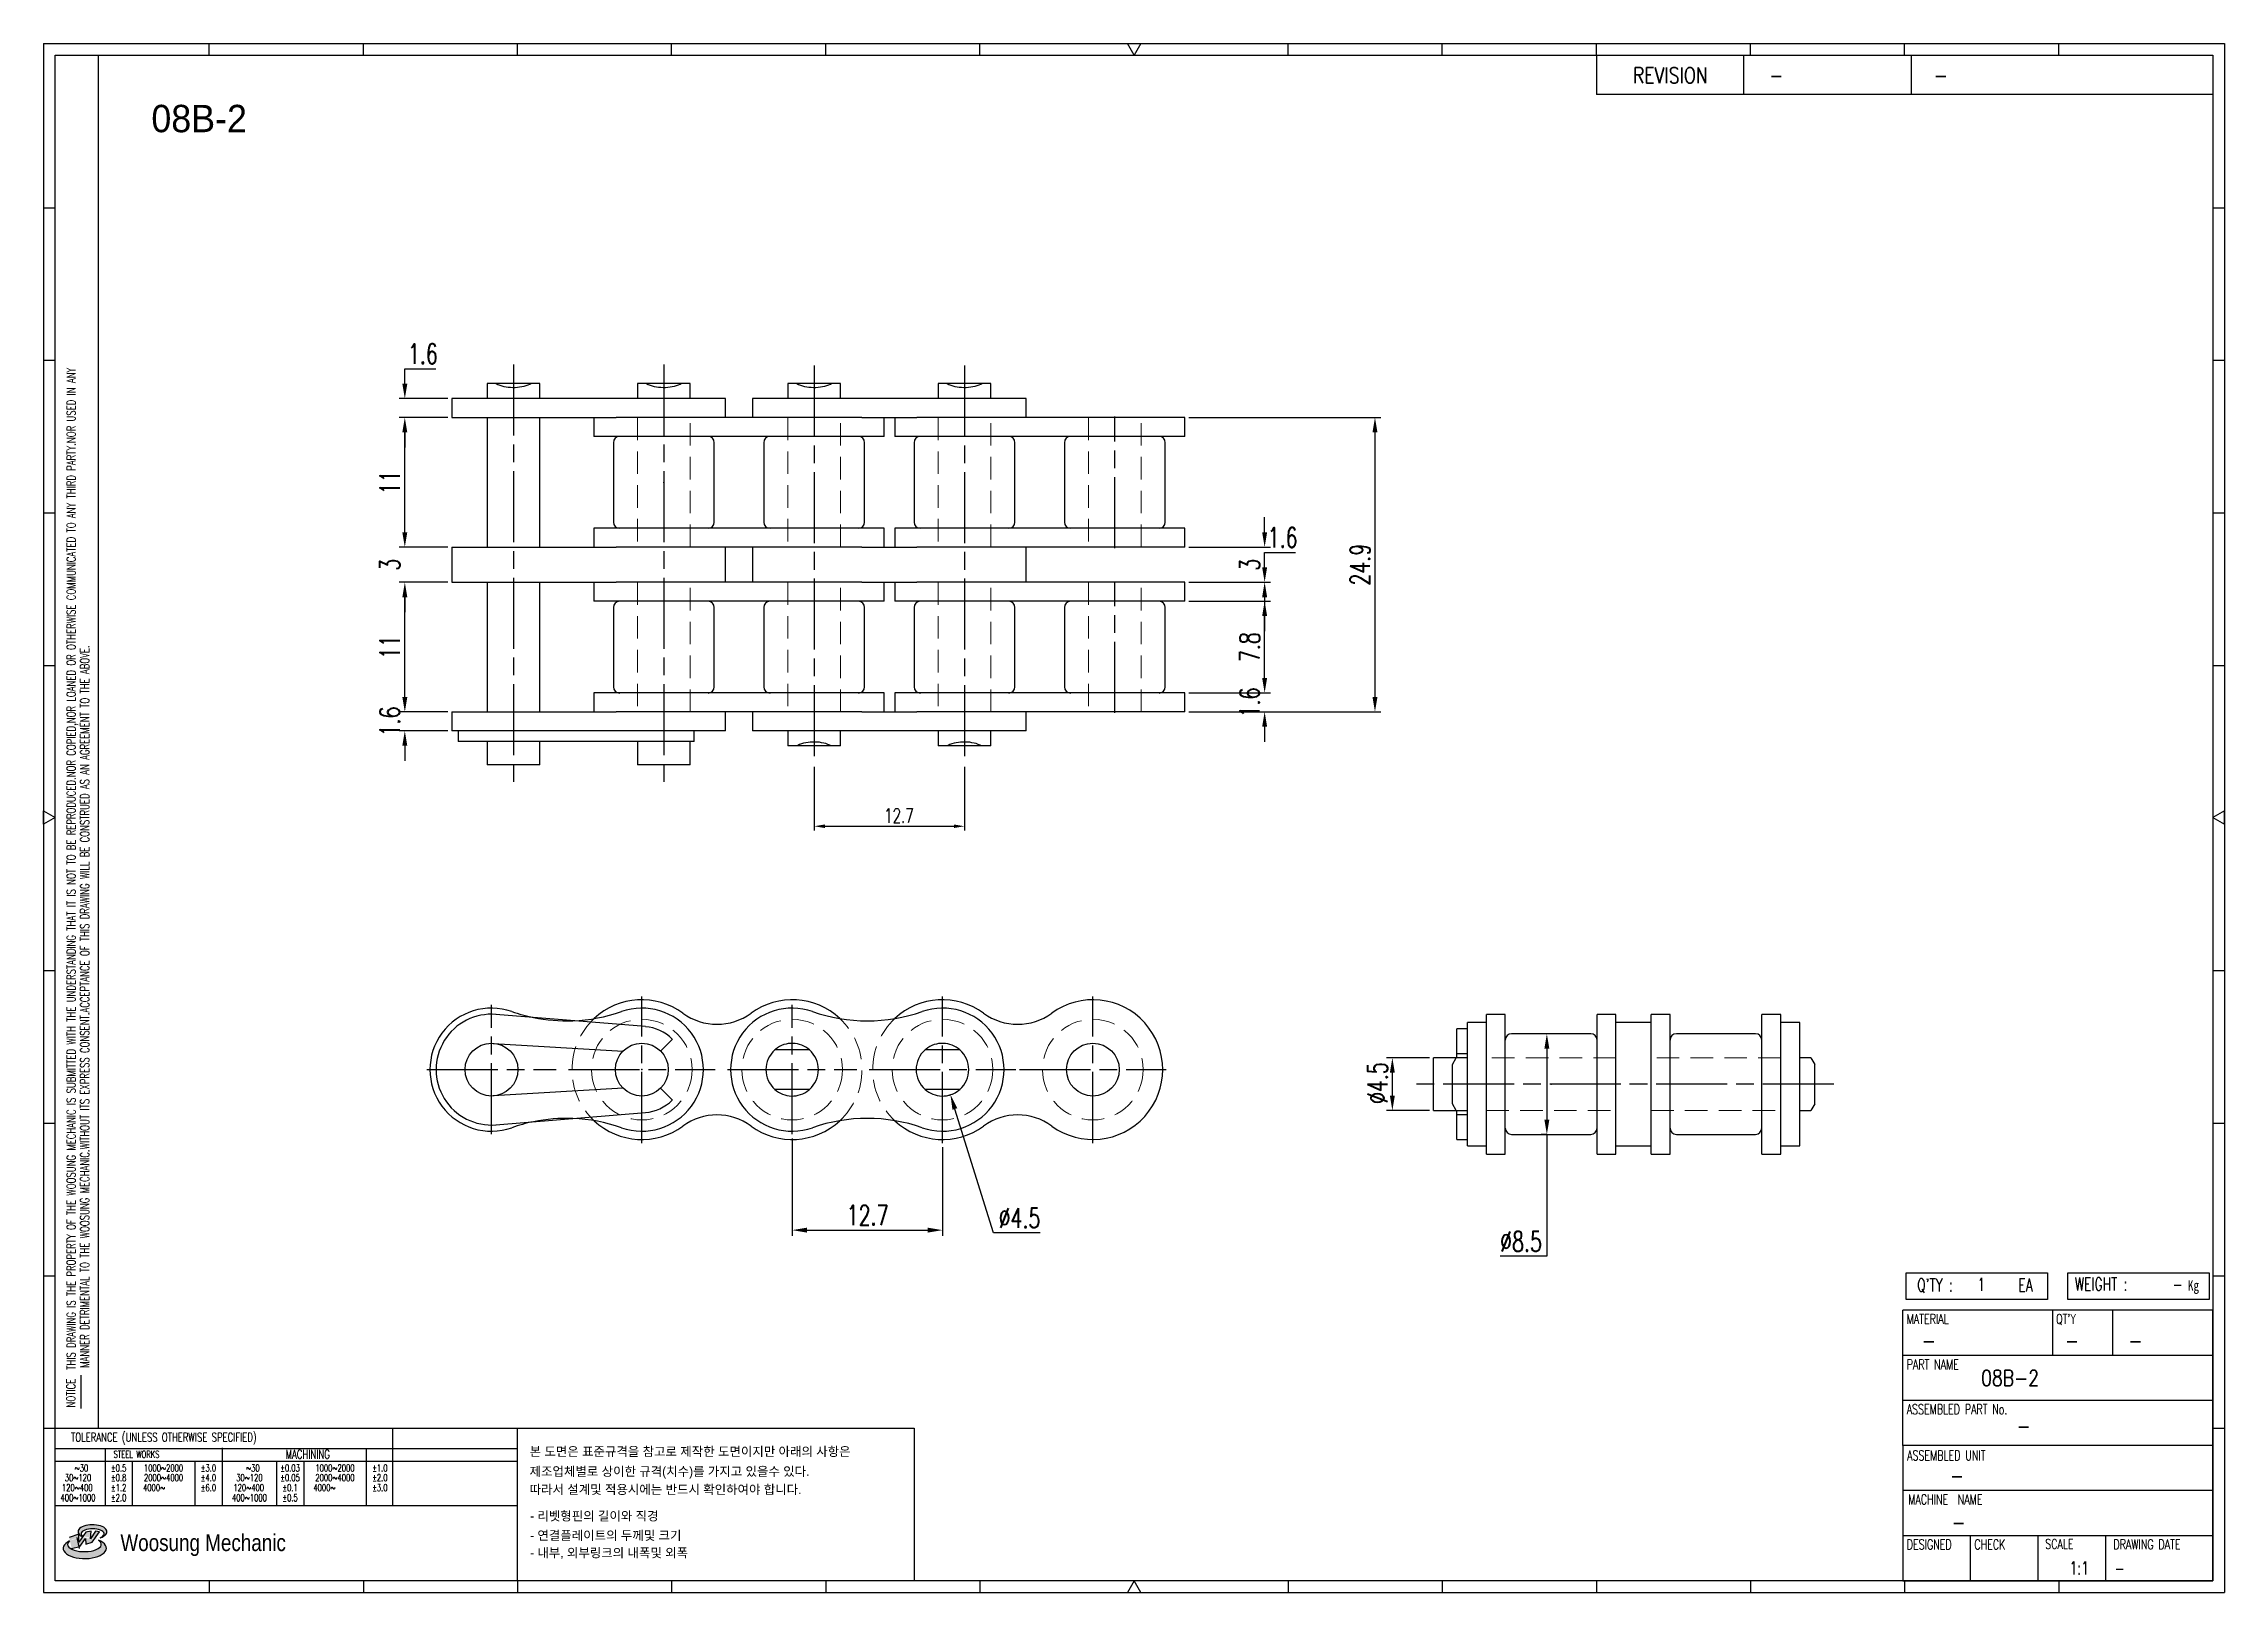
# Model space of a CAD drawing. Header units: millimetres. Extents: x 333 to 518, y -47 to 84.
import ezdxf
from ezdxf.enums import TextEntityAlignment as Align

# ---------------------------------------------------------------- set-up
doc = ezdxf.new("R2010")
doc.units = ezdxf.units.MM
doc.linetypes.add('AM_ISO08W050', pattern=[18, 12, -1.5, 3, -1.5])
doc.linetypes.add('HIDDEN', pattern=[9.525, 6.35, -3.175])
doc.layers.get('Defpoints').update_dxf_attribs({"color": 80})
doc.layers.add('CL1', color=140, linetype='AM_ISO08W050', lineweight=25)
doc.layers.add('HL3', color=1, linetype='HIDDEN', lineweight=0)
for name, color, linetype in [('S-DIM', 40, 'Continuous'), ('TITLE', 7, 'Continuous'), ('도면레이아웃', 7, 'Continuous')]:
    doc.layers.add(name, color=color, linetype=linetype)
doc.styles.add('HAN', font='ROMANS.shx', dxfattribs={"width": 0.7, "bigfont": 'whgtxt.shx'})
doc.styles.add('HKD_ST2', font='romans.shx', dxfattribs={"width": 0.7, "height": 4, "bigfont": '@extfont2.shx'})
doc.styles.add('HSG', font='SIMPLEX.shx', dxfattribs={"width": 0.7, "bigfont": 'HSG.shx'})
doc.styles.add('MtXpl_', font='Gulim.ttf')
doc.styles.add('SLDTEXTSTYLE4', font='arial.ttf', dxfattribs={"width": 0.8})
doc.dimstyles.new('APP0.5', dxfattribs={"dimscale": 0.5, "dimtxt": 2.4, "dimasz": 1.8, "dimexe": 0.7, "dimexo": 0.5, "dimgap": 0.6, "dimtad": 1, "dimtoh": 1, "dimdec": 1, "dimrnd": 0.01, "dimzin": 9, "dimdsep": 46, "dimtxsty": 'HSG', "dimcen": 0, "dimclrd": 1, "dimclre": 1, "dimclrt": 256, "dimazin": 2, "dimtp": 1, "dimtm": 1, "dimtfac": 0.5, "dimtdec": 1, "dimtofl": 0, "dimtmove": 0, "dimatfit": 3, "dimfxl": 0, "dimtvp": 1, "dimtolj": 2, "dimlwd": -1, "dimlwe": -1, "dimarcsym": 0})
doc.dimstyles.new('APP0.7', dxfattribs={"dimscale": 0.7, "dimtxt": 2.4, "dimasz": 1.8, "dimexe": 0.7, "dimexo": 0.5, "dimgap": 0.6, "dimtad": 1, "dimtoh": 1, "dimdec": 1, "dimrnd": 0.01, "dimzin": 9, "dimdsep": 46, "dimtxsty": 'HSG', "dimcen": 0, "dimclrd": 1, "dimclre": 1, "dimclrt": 256, "dimazin": 2, "dimtp": 1, "dimtm": 1, "dimtfac": 0.5, "dimtdec": 1, "dimtofl": 0, "dimtmove": 0, "dimatfit": 3, "dimfxl": 0, "dimtvp": 1, "dimtolj": 2, "dimlwd": -1, "dimlwe": -1, "dimarcsym": 0})

msp = doc.modelspace()

# ---------------------------------------------------------------- texts
at = {"color": 254, "style": 'MtXpl_'}
msp.add_text('08B-2', height=2.313, dxfattribs=at).set_placement((342.57, 76.57))
at = {"style": 'HAN', "width": 0.8}
msp.add_text('08B-2', height=1.334, dxfattribs=at).set_placement((497.13, -29.33))
at = {"color": 140, "style": 'MtXpl_'}
for s, p in [('본 도면은 표준규격을 참고로 제작한 도면이지만 아래의 사항은', (374.52, -35.26)), ('제조업체별로 상이한 규격(치수)를 가지고 있을수 있다.', (374.52, -36.94)), ('따라서 설계및 적용시에는 반드시 확인하여야 합니다.', (374.52, -38.47)), ('- 리벳형핀의 길이와 직경', (374.56, -40.71)), ('- 연결플레이트의 두께및 크기', (374.56, -42.35)), ('- 내부, 외부링크의 내폭및 외폭', (374.56, -43.82))]:
    msp.add_text(s, height=0.771, dxfattribs=at).set_placement(p)

# ---------------------------------------------------------------- blocks, each defined once
blk = doc.blocks.new('MAST')
at = {"layer": '도면레이아웃'}
h = blk.add_hatch(color=10, dxfattribs=at)
h.paths.add_polyline_path([(1.544, 35.177), (1.554, 34.966), (1.779, 35.034), (2.054, 35.422), (1.908, 35.446), (1.728, 35.167), (1.741, 35.439), (1.547, 35.405), (1.292, 35.041), (1.295, 35.33), (0.943, 35.208), (1.03, 34.8), (1.336, 34.885)])
edge = h.paths.add_edge_path()
edge.add_ellipse((1.795, 35.421), major_axis=(-0.53, 0), ratio=0.487785, start_angle=122.36065, end_angle=403.39574)
edge.add_line((1.411, 35.244), (1.419, 35.261))
edge.add_ellipse((1.798, 35.344), major_axis=(-0.423, 0), ratio=0.444396, start_angle=131.58977, end_angle=386.19408, ccw=False)
edge = h.paths.add_edge_path()
edge.add_ellipse((1.512, 34.815), major_axis=(-0.793, 0), ratio=0.480113, start_angle=314.67633, end_angle=590.85213)
edge.add_ellipse((1.501, 34.958), major_axis=(-0.62, 0), ratio=0.43311, start_angle=331.7024, end_angle=574.42495, ccw=False)
at = {"color": 140}
for p, q in [((0, 90.118), (80.15, 90.118)), ((0, 90.118), (0, 33.191)), ((80.15, 90.118), (80.15, 33.191)), ((57.068, 89.693), (57.068, 88.246)), ((62.47, 89.693), (62.47, 88.246)), ((68.635, 89.693), (68.635, 88.246)), ((79.725, 88.246), (57.068, 88.246)), ((68.449, 43.961), (68.449, 44.936)), ((68.449, 44.936), (73.654, 44.936)), ((73.654, 44.936), (73.654, 43.961)), ((74.39, 43.961), (74.39, 44.936)), ((74.39, 44.936), (79.595, 44.936)), ((79.595, 44.936), (79.595, 43.961)), ((68.336, 38.59), (68.336, 43.563)), ((79.725, 43.563), (68.336, 43.563)), ((73.654, 43.961), (68.449, 43.961)), ((73.827, 43.563), (73.827, 41.905)), ((79.595, 43.961), (74.39, 43.961)), ((76.037, 43.563), (76.037, 41.905)), ((79.725, 38.59), (79.725, 43.563)), ((79.725, 41.905), (68.336, 41.905)), ((79.725, 40.248), (68.336, 40.248)), ((68.336, 38.59), (68.336, 33.616)), ((79.725, 38.59), (68.336, 38.59)), ((79.725, 33.616), (79.725, 38.59)), ((79.725, 36.932), (68.336, 36.932)), ((79.725, 35.274), (68.336, 35.274)), ((70.822, 33.616), (70.822, 35.274)), ((73.309, 33.616), (73.309, 35.274)), ((75.796, 33.616), (75.796, 35.274)), ((0, 33.191), (80.15, 33.191)), ((68.336, 33.616), (79.725, 33.616))]:
    blk.add_line(p, q, dxfattribs=at)
for p, q in [((6.089, 89.693), (6.089, 90.118)), ((11.753, 89.693), (11.753, 90.118)), ((17.418, 89.693), (17.418, 90.118)), ((23.082, 89.693), (23.082, 90.118)), ((28.746, 89.693), (28.746, 90.118)), ((34.411, 89.693), (34.411, 90.118)), ((45.739, 89.693), (45.739, 90.118)), ((51.404, 89.693), (51.404, 90.118)), ((57.068, 89.693), (57.068, 90.118)), ((62.732, 89.693), (62.732, 90.118)), ((68.397, 89.693), (68.397, 90.118)), ((74.061, 89.693), (74.061, 90.118)), ((0, 84.085), (0.425, 84.085)), ((79.725, 84.085), (80.15, 84.085)), ((0, 78.478), (0.425, 78.478)), ((79.725, 78.478), (80.15, 78.478)), ((0, 72.87), (0.425, 72.87)), ((79.725, 72.87), (80.15, 72.87)), ((0, 67.262), (0.425, 67.262)), ((79.725, 67.262), (80.15, 67.262)), ((0, 56.047), (0.425, 56.047)), ((79.725, 56.047), (80.15, 56.047)), ((0, 50.439), (0.425, 50.439)), ((79.725, 50.439), (80.15, 50.439)), ((0, 44.832), (0.425, 44.832)), ((79.725, 44.832), (80.15, 44.832)), ((1.377, 39.947), (1.377, 41.174)), ((0, 39.224), (0.425, 39.224)), ((79.725, 39.224), (80.15, 39.224)), ((6.089, 33.616), (6.089, 33.191)), ((11.753, 33.616), (11.753, 33.191)), ((17.418, 33.616), (17.418, 33.191)), ((23.082, 33.616), (23.082, 33.191)), ((28.746, 33.616), (28.746, 33.191)), ((34.411, 33.616), (34.411, 33.191)), ((45.739, 33.616), (45.739, 33.191)), ((51.404, 33.616), (51.404, 33.191)), ((57.068, 33.616), (57.068, 33.191)), ((62.732, 33.616), (62.732, 33.191)), ((68.397, 33.616), (68.397, 33.191)), ((74.061, 33.616), (74.061, 33.191))]:
    blk.add_line(p, q)
at = {"color": 2}
for p, q in [((2.017, 39.224), (2.017, 89.693)), ((0.425, 39.224), (17.418, 39.224)), ((0.425, 38.487), (17.418, 38.487)), ((2.257, 38.487), (2.257, 36.382)), ((6.557, 38.5), (6.557, 36.382)), ((11.857, 38.487), (11.857, 36.382)), ((12.816, 39.224), (12.816, 36.382)), ((17.418, 33.616), (17.418, 39.224)), ((0.425, 38.012), (17.418, 38.012)), ((3.257, 38.012), (3.257, 36.382)), ((5.557, 38.012), (5.557, 36.382)), ((8.557, 38.012), (8.557, 36.382)), ((9.557, 38.026), (9.557, 36.382)), ((0.425, 36.382), (17.418, 36.382))]:
    blk.add_line(p, q, dxfattribs=at)
for points in [[(40.075, 89.693), (39.83, 90.118), (40.32, 90.118)], [(0.425, 61.679), (0, 61.433), (0, 61.924)], [(79.725, 61.679), (80.15, 61.433), (80.15, 61.924)], [(40.075, 33.616), (39.83, 33.191), (40.32, 33.191)]]:
    blk.add_lwpolyline(points, close=True)
at = {"color": 140}
blk.add_lwpolyline([(0.425, 89.693), (79.725, 89.693), (79.725, 33.616), (0.425, 33.616)], close=True, dxfattribs=at)
at = {"layer": '도면레이아웃'}
for p, q in [((1.295, 35.33), (0.943, 35.208)), ((1.547, 35.405), (1.292, 35.041)), ((1.292, 35.041), (1.295, 35.33)), ((1.741, 35.439), (1.547, 35.405)), ((1.908, 35.446), (1.728, 35.167)), ((1.728, 35.167), (1.741, 35.439)), ((1.779, 35.034), (2.054, 35.422)), ((2.054, 35.422), (1.908, 35.446)), ((1.03, 34.8), (1.336, 34.885)), ((1.224, 35.208), (1.311, 34.8)), ((1.224, 35.208), (1.224, 35.208)), ((1.336, 34.885), (1.544, 35.177)), ((1.419, 35.261), (1.411, 35.244)), ((1.544, 35.177), (1.554, 34.966)), ((1.554, 34.966), (1.779, 35.034))]:
    blk.add_line(p, q, dxfattribs=at)
for centre, major_axis, ratio, start_param, end_param in [((1.795, 35.421), (-0.53, 0), 0.487785, 2.135596, 7.040584), ((1.798, 35.344), (-0.423, 0), 0.444396, 2.296675, 6.740358), ((1.512, 34.815), (-0.793, 0), 0.480113, 5.492138, 10.312315), ((1.501, 34.958), (-0.62, 0), 0.43311, 5.789299, 10.025607)]:
    blk.add_ellipse(centre, major_axis=major_axis, ratio=ratio, start_param=start_param, end_param=end_param, dxfattribs=at)
for s, height, style, width, p in [('REVISION', 0.5806, 'HAN', 0.8, (58.415, 88.664)), ('-', 0.581, 'HAN', 0.8, (63.426, 88.664)), ('-', 0.581, 'HAN', 0.8, (69.468, 88.664)), ("Q'TY : ", 0.4746, 'HKD_ST2', 0.7, (68.857, 44.253)), ('1', 0.475, 'HKD_ST2', 0.7, (71.071, 44.275)), ('EA', 0.4746, 'HKD_ST2', 0.7, (72.578, 44.253)), ('WEIGHT : ', 0.4746, 'HKD_ST2', 0.7, (74.65, 44.286)), ('-', 0.581, 'HAN', 0.8, (69.029, 42.157)), ('-', 0.581, 'HAN', 0.8, (74.289, 42.157)), ('-', 0.581, 'HAN', 0.8, (76.623, 42.157)), ('-', 0.581, 'HAN', 0.8, (72.515, 39.013)), ('-', 0.581, 'HAN', 0.8, (70.067, 37.189)), ('-', 0.581, 'HAN', 0.8, (70.126, 35.48)), ('1:1', 0.4746, 'HKD_ST2', 0.7, (74.458, 33.848)), ('-', 0.475, 'HKD_ST2', 0.7, (76.112, 33.837))]:
    blk.add_text(s, height=height, dxfattribs=dict(style=style, width=width)).set_placement(p)
at = {"color": 6, "style": 'HKD_ST2', "width": 0.7}
for s, p in [(' THIS DRAWING IS THE PROPERTY OF THE WOOSUNG MECHANIC IS SUBMITTED WITH THE UNDERSTANDING THAT IT IS NOT TO BE REPRODUCED.NOR COPIED,NOR LOANED OR OTHERWISE COMMUNICATED TO ANY THIRD PARTY.NOR USED IN ANY', (1.173, 41.217)), ('MANNER DETRIMENTAL TO THE WOOSUNG MECHANIC.WITHOUT ITS EXPRESS CONSENT.ACCEPTANCE OF THIS DRAWING WILL BE CONSTRUED AS AN AGREEMENT TO THE ABOVE.', (1.672, 41.447))]:
    blk.add_text(s, height=0.326266, rotation=90, dxfattribs=at).set_placement(p)
at = {"style": 'HKD_ST2', "width": 0.7}
blk.add_text('-', height=0.475, dxfattribs=at).set_placement((78.613, 44.286), align=Align.RIGHT)
at = {"color": 254, "style": 'HKD_ST2', "width": 0.7}
for s, height, p in [('MATERIAL', 0.3651, (68.474, 43.425)), ("QT'Y", 0.3651, (73.965, 43.425)), ('PART NAME', 0.3651, (68.474, 41.756)), ('ASSEMBLED PART No.', 0.36511, (68.474, 40.109)), ('ASSEMBLED UNIT', 0.36511, (68.49, 38.408)), ('MACHINE  NAME', 0.36511, (68.532, 36.794)), ('DESIGNED', 0.3651, (68.474, 35.136)), ('CHECK', 0.3651, (70.961, 35.136)), ('SCALE', 0.3651, (73.566, 35.153)), ('DRAWING DATE', 0.36511, (76.071, 35.141))]:
    blk.add_text(s, height=height, dxfattribs=at).set_placement(p, align=Align.TOP_LEFT)
at = {"style": 'HKD_ST2', "width": 0.7}
blk.add_text('NOTICE', height=0.3263, rotation=90, dxfattribs=at).set_placement((1.163, 39.988))
blk.add_text('TOLERANCE (UNLESS OTHERWISE SPECIFIED)', height=0.32627, dxfattribs=at).set_placement((4.417, 38.896), align=Align.MIDDLE_CENTER)
at = {"color": 4, "style": 'HKD_ST2', "width": 0.7}
for s, height, p in [('%%12630', 0.261, (1.389, 37.762)), ('1000%%1262000', 0.26101, (4.407, 37.762)), ('%%12630', 0.261, (7.689, 37.762)), ('1000%%1262000', 0.26101, (10.707, 37.762)), ('120%%126400', 0.26101, (1.237, 37.045)), ('30%%126120', 0.261, (1.263, 37.411)), ('4000%%126', 0.261, (4.061, 37.045)), ('2000%%1264000', 0.26101, (4.407, 37.411)), ('120%%126400', 0.26101, (7.537, 37.045)), ('30%%126120', 0.261, (7.563, 37.411)), ('4000%%126', 0.261, (10.321, 37.045)), ('2000%%1264000', 0.26101, (10.707, 37.411)), ('400%%1261000', 0.26101, (1.263, 36.67)), ('400%%1261000', 0.26101, (7.563, 36.67))]:
    blk.add_text(s, height=height, dxfattribs=at).set_placement(p, align=Align.MIDDLE_CENTER)
for s, height, p in [('%%P0.5', 0.261, (2.757, 37.762)), ('STEEL WORKS', 0.26101, (3.416, 38.268)), ('%%P3.0', 0.261, (6.057, 37.762)), ('%%P0.03', 0.261, (9.057, 37.762)), ('MACHINING', 0.3263, (9.707, 38.27)), ('%%P1.0', 0.261, (12.357, 37.762)), ('%%P0.8', 0.261, (2.757, 37.411)), ('%%P1.2', 0.261, (2.757, 37.045)), ('%%P4.0', 0.261, (6.057, 37.411)), ('%%P6.0', 0.261, (6.057, 37.045)), ('%%P0.05', 0.261, (9.057, 37.411)), ('%%P0.1', 0.261, (9.057, 37.045)), ('%%P2.0', 0.261, (12.357, 37.411)), ('%%P3.0', 0.261, (12.357, 37.045)), ('%%P2.0', 0.261, (2.757, 36.67)), ('%%P0.5', 0.261, (9.057, 36.67))]:
    blk.add_text(s, height=height, dxfattribs=at).set_placement(p, align=Align.MIDDLE)
at = {"color": 1, "style": 'SLDTEXTSTYLE4', "width": 0.8}
blk.add_text('Woosung Mechanic', height=0.61957, dxfattribs=at).set_placement((2.822, 34.711))
at = {"layer": 'TITLE', "width": 0.8}
blk.add_text('Kg', height=0.3789, dxfattribs=at).set_placement((78.807, 44.286))
blk = doc.blocks.new('*D2')
at = {"layer": 'Defpoints', "color": 0, "transparency": 16777216}
for p in [(429.86, 29.2), (436.61, 29.2), (429.86, 27.6)]:
    blk.add_point(p, dxfattribs=at)
at = {"layer": 'S-DIM', "color": 1, "transparency": 16777216}
for p, q in [((436.61, 30.46), (436.61, 31.72)), ((430.21, 29.2), (437.1, 29.2)), ((430.21, 27.6), (437.1, 27.6)), ((436.61, 26.34), (436.61, 25.08))]:
    blk.add_line(p, q, dxfattribs=at)
for points in [[(436.4, 30.46), (436.82, 30.46), (436.61, 29.2)], [(436.4, 26.34), (436.82, 26.34), (436.61, 27.6)]]:
    blk.add_solid(points, dxfattribs=at)
at = {"layer": 'S-DIM', "transparency": 16777216, "insert": (435.35, 28.4), "char_height": 1.68, "attachment_point": 5, "rotation": 90, "style": 'HSG'}
blk.add_mtext('\\A2;1.6', dxfattribs=at)
blk = doc.blocks.new('*D3')
at = {"layer": 'Defpoints', "color": 0, "transparency": 16777216}
for p in [(429.86, 36.95), (436.61, 36.95), (429.86, 29.2)]:
    blk.add_point(p, dxfattribs=at)
at = {"layer": 'S-DIM', "color": 1, "transparency": 16777216}
for p, q in [((430.21, 36.95), (437.1, 36.95)), ((436.61, 30.46), (436.61, 35.69)), ((430.21, 29.2), (437.1, 29.2))]:
    blk.add_line(p, q, dxfattribs=at)
for points in [[(436.4, 35.69), (436.82, 35.69), (436.61, 36.95)], [(436.4, 30.46), (436.82, 30.46), (436.61, 29.2)]]:
    blk.add_solid(points, dxfattribs=at)
at = {"layer": 'S-DIM', "transparency": 16777216, "insert": (435.35, 33.07), "char_height": 1.68, "attachment_point": 5, "rotation": 90, "style": 'HSG'}
blk.add_mtext('\\A2;7.8', dxfattribs=at)
blk = doc.blocks.new('*D4')
at = {"layer": 'Defpoints', "color": 0, "transparency": 16777216}
for p in [(429.86, 38.55), (429.86, 36.95), (436.61, 38.55)]:
    blk.add_point(p, dxfattribs=at)
at = {"layer": 'S-DIM', "color": 1, "transparency": 16777216}
for p, q in [((436.61, 39.81), (436.61, 41.07)), ((436.61, 41.07), (439.22, 41.07)), ((430.21, 38.55), (437.1, 38.55)), ((430.21, 36.95), (437.1, 36.95)), ((436.61, 35.69), (436.61, 34.43))]:
    blk.add_line(p, q, dxfattribs=at)
for points in [[(436.4, 39.81), (436.82, 39.81), (436.61, 38.55)], [(436.4, 35.69), (436.82, 35.69), (436.61, 36.95)]]:
    blk.add_solid(points, dxfattribs=at)
at = {"layer": 'S-DIM', "transparency": 16777216, "insert": (438.13, 42.33), "char_height": 1.68, "attachment_point": 5, "style": 'HSG'}
blk.add_mtext('\\A2;1.6', dxfattribs=at)
blk = doc.blocks.new('*D5')
at = {"layer": 'Defpoints', "color": 0, "transparency": 16777216}
for p in [(429.86, 41.52), (436.61, 41.52), (429.86, 38.55)]:
    blk.add_point(p, dxfattribs=at)
at = {"layer": 'S-DIM', "color": 1, "transparency": 16777216}
for p, q in [((436.61, 42.78), (436.61, 44.04)), ((430.21, 41.52), (437.1, 41.52)), ((430.21, 38.55), (437.1, 38.55)), ((436.61, 37.29), (436.61, 36.03))]:
    blk.add_line(p, q, dxfattribs=at)
for points in [[(436.4, 42.78), (436.82, 42.78), (436.61, 41.52)], [(436.4, 37.29), (436.82, 37.29), (436.61, 38.55)]]:
    blk.add_solid(points, dxfattribs=at)
at = {"layer": 'S-DIM', "transparency": 16777216, "insert": (435.35, 40.03), "char_height": 1.68, "attachment_point": 5, "rotation": 90, "style": 'HSG'}
blk.add_mtext('\\A2;3', dxfattribs=at)
blk = doc.blocks.new('*D6')
at = {"layer": 'Defpoints', "color": 0, "transparency": 16777216}
for p in [(429.86, 52.47), (429.86, 27.6), (445.93, 27.6)]:
    blk.add_point(p, dxfattribs=at)
at = {"layer": 'S-DIM', "color": 1, "transparency": 16777216}
for p, q in [((430.21, 52.47), (446.42, 52.47)), ((445.93, 51.21), (445.93, 28.86)), ((430.21, 27.6), (446.42, 27.6))]:
    blk.add_line(p, q, dxfattribs=at)
for points in [[(445.72, 51.21), (446.14, 51.21), (445.93, 52.47)], [(445.72, 28.86), (446.14, 28.86), (445.93, 27.6)]]:
    blk.add_solid(points, dxfattribs=at)
at = {"layer": 'S-DIM', "transparency": 16777216, "insert": (444.67, 40.04), "char_height": 1.68, "attachment_point": 5, "rotation": 90, "style": 'HSG'}
blk.add_mtext('\\A2;24.9', dxfattribs=at)
blk = doc.blocks.new('*D7')
at = {"layer": 'Defpoints', "color": 0, "transparency": 16777216}
for p in [(363.98, 27.6), (367.96, 27.6), (367.96, 26)]:
    blk.add_point(p, dxfattribs=at)
at = {"layer": 'S-DIM', "color": 1, "transparency": 16777216}
for p, q in [((363.98, 28.86), (363.98, 30.12)), ((367.61, 27.6), (363.49, 27.6)), ((367.61, 26), (363.49, 26)), ((363.98, 24.74), (363.98, 23.48))]:
    blk.add_line(p, q, dxfattribs=at)
for points in [[(363.77, 28.86), (364.19, 28.86), (363.98, 27.6)], [(363.77, 24.74), (364.19, 24.74), (363.98, 26)]]:
    blk.add_solid(points, dxfattribs=at)
at = {"layer": 'S-DIM', "transparency": 16777216, "insert": (362.72, 26.8), "char_height": 1.68, "attachment_point": 5, "rotation": 90, "style": 'HSG'}
blk.add_mtext('\\A2;1.6', dxfattribs=at)
blk = doc.blocks.new('*D8')
at = {"layer": 'Defpoints', "color": 0, "transparency": 16777216}
for p in [(363.98, 38.55), (367.96, 38.55), (367.96, 27.6)]:
    blk.add_point(p, dxfattribs=at)
at = {"layer": 'S-DIM', "color": 1, "transparency": 16777216}
for p, q in [((367.61, 38.55), (363.49, 38.55)), ((363.98, 28.86), (363.98, 37.29)), ((367.61, 27.6), (363.49, 27.6))]:
    blk.add_line(p, q, dxfattribs=at)
for points in [[(363.77, 37.29), (364.19, 37.29), (363.98, 38.55)], [(363.77, 28.86), (364.19, 28.86), (363.98, 27.6)]]:
    blk.add_solid(points, dxfattribs=at)
at = {"layer": 'S-DIM', "transparency": 16777216, "insert": (362.72, 33.07), "char_height": 1.68, "attachment_point": 5, "rotation": 90, "style": 'HSG'}
blk.add_mtext('\\A2;11', dxfattribs=at)
blk = doc.blocks.new('*D9')
at = {"layer": 'Defpoints', "color": 0, "transparency": 16777216}
for p in [(363.98, 41.52), (367.96, 41.52), (367.96, 38.55)]:
    blk.add_point(p, dxfattribs=at)
at = {"layer": 'S-DIM', "color": 1, "transparency": 16777216}
for p, q in [((363.98, 42.78), (363.98, 44.04)), ((367.61, 41.52), (363.49, 41.52)), ((367.61, 38.55), (363.49, 38.55)), ((363.98, 37.29), (363.98, 36.03))]:
    blk.add_line(p, q, dxfattribs=at)
for points in [[(363.77, 42.78), (364.19, 42.78), (363.98, 41.52)], [(363.77, 37.29), (364.19, 37.29), (363.98, 38.55)]]:
    blk.add_solid(points, dxfattribs=at)
at = {"layer": 'S-DIM', "transparency": 16777216, "insert": (362.72, 40.03), "char_height": 1.68, "attachment_point": 5, "rotation": 90, "style": 'HSG'}
blk.add_mtext('\\A2;3', dxfattribs=at)
blk = doc.blocks.new('*D10')
at = {"layer": 'Defpoints', "color": 0, "transparency": 16777216}
for p in [(363.98, 52.47), (367.96, 52.47), (367.96, 41.52)]:
    blk.add_point(p, dxfattribs=at)
at = {"layer": 'S-DIM', "color": 1, "transparency": 16777216}
for p, q in [((367.61, 52.47), (363.49, 52.47)), ((363.98, 42.78), (363.98, 51.21)), ((367.61, 41.52), (363.49, 41.52))]:
    blk.add_line(p, q, dxfattribs=at)
for points in [[(363.77, 51.21), (364.19, 51.21), (363.98, 52.47)], [(363.77, 42.78), (364.19, 42.78), (363.98, 41.52)]]:
    blk.add_solid(points, dxfattribs=at)
at = {"layer": 'S-DIM', "transparency": 16777216, "insert": (362.72, 46.99), "char_height": 1.68, "attachment_point": 5, "rotation": 90, "style": 'HSG'}
blk.add_mtext('\\A2;11', dxfattribs=at)
blk = doc.blocks.new('*D11')
at = {"layer": 'Defpoints', "color": 0, "transparency": 16777216}
for p in [(363.98, 54.07), (367.96, 54.07), (367.96, 52.47)]:
    blk.add_point(p, dxfattribs=at)
at = {"layer": 'S-DIM', "color": 1, "transparency": 16777216}
for p, q in [((363.98, 55.33), (363.98, 56.59)), ((363.98, 56.59), (366.59, 56.59)), ((367.61, 54.07), (363.49, 54.07)), ((367.61, 52.47), (363.49, 52.47)), ((363.98, 51.21), (363.98, 49.95))]:
    blk.add_line(p, q, dxfattribs=at)
for points in [[(363.77, 55.33), (364.19, 55.33), (363.98, 54.07)], [(363.77, 51.21), (364.19, 51.21), (363.98, 52.47)]]:
    blk.add_solid(points, dxfattribs=at)
at = {"layer": 'S-DIM', "transparency": 16777216, "insert": (365.5, 57.85), "char_height": 1.68, "attachment_point": 5, "style": 'HSG'}
blk.add_mtext('\\A2;1.6', dxfattribs=at)
blk = doc.blocks.new('*D12')
at = {"layer": 'Defpoints', "color": 0, "transparency": 16777216}
for p in [(398.56, 23.2), (411.26, 23.2), (411.26, 17.94)]:
    blk.add_point(p, dxfattribs=at)
at = {"layer": 'S-DIM', "color": 1, "transparency": 16777216}
for p, q in [((398.56, 22.95), (398.56, 17.59)), ((411.26, 22.95), (411.26, 17.59)), ((399.46, 17.94), (410.36, 17.94))]:
    blk.add_line(p, q, dxfattribs=at)
for points in [[(399.46, 18.09), (399.46, 17.79), (398.56, 17.94)], [(410.36, 18.09), (410.36, 17.79), (411.26, 17.94)]]:
    blk.add_solid(points, dxfattribs=at)
at = {"layer": 'S-DIM', "transparency": 16777216, "insert": (405.72, 18.84), "char_height": 1.2, "attachment_point": 5, "style": 'HSG'}
blk.add_mtext('\\A2;12.7', dxfattribs=at)
blk = doc.blocks.new('*D13')
at = {"layer": 'Defpoints', "color": 0, "transparency": 16777216}
for p in [(396.7, -8.08), (409.4, -8.82), (409.4, -16.18)]:
    blk.add_point(p, dxfattribs=at)
at = {"layer": 'S-DIM', "color": 1, "transparency": 16777216}
for p, q in [((396.7, -8.43), (396.7, -16.67)), ((409.4, -9.17), (409.4, -16.67)), ((397.96, -16.18), (408.14, -16.18))]:
    blk.add_line(p, q, dxfattribs=at)
for points in [[(397.96, -15.97), (397.96, -16.39), (396.7, -16.18)], [(408.14, -15.97), (408.14, -16.39), (409.4, -16.18)]]:
    blk.add_solid(points, dxfattribs=at)
at = {"layer": 'S-DIM', "transparency": 16777216, "insert": (403.07, -14.92), "char_height": 1.68, "attachment_point": 5, "style": 'HSG'}
blk.add_mtext('\\A2;12.7', dxfattribs=at)
blk = doc.blocks.new('*D14')
at = {"layer": 'Defpoints', "color": 0, "transparency": 16777216}
for p in [(408.74, -0.5), (410.07, -4.74)]:
    blk.add_point(p, dxfattribs=at)
at = {"layer": 'S-DIM', "color": 1, "transparency": 16777216}
for p, q in [((413.71, -16.41), (410.44, -5.95)), ((417.66, -16.41), (413.71, -16.41))]:
    blk.add_line(p, q, dxfattribs=at)
blk.add_arc((409.4, -2.62), 2.23, 274.7443, 302.3968, dxfattribs=at)
blk.add_solid([(410.64, -5.88), (410.24, -6.01), (410.07, -4.74)], dxfattribs=at)
at = {"layer": 'S-DIM', "transparency": 16777216, "insert": (415.9, -15.15), "char_height": 1.68, "attachment_point": 5, "style": 'HSG'}
blk.add_mtext('\\A2;∅4.5', dxfattribs=at)
blk = doc.blocks.new('*D15')
at = {"layer": 'Defpoints', "color": 0, "transparency": 16777216}
for p in [(447.4, -1.62), (450.88, -1.62), (450.88, -6.07)]:
    blk.add_point(p, dxfattribs=at)
at = {"layer": 'S-DIM', "color": 1, "transparency": 16777216}
for p, q in [((450.53, -1.62), (446.91, -1.62)), ((447.4, -4.81), (447.4, -2.88)), ((450.53, -6.07), (446.91, -6.07))]:
    blk.add_line(p, q, dxfattribs=at)
for points in [[(447.19, -2.88), (447.61, -2.88), (447.4, -1.62)], [(447.19, -4.81), (447.61, -4.81), (447.4, -6.07)]]:
    blk.add_solid(points, dxfattribs=at)
at = {"layer": 'S-DIM', "transparency": 16777216, "insert": (446.14, -3.76), "char_height": 1.68, "attachment_point": 5, "rotation": 90, "style": 'HSG'}
blk.add_mtext('\\A2;%%c4.5', dxfattribs=at)
blk = doc.blocks.new('*D16')
at = {"layer": 'Defpoints', "color": 0, "transparency": 16777216}
for p in [(460.82, 0.41), (460.45, -8.1), (460.82, -8.1)]:
    blk.add_point(p, dxfattribs=at)
at = {"layer": 'S-DIM', "color": 1, "transparency": 16777216}
for p, q in [((460.47, 0.41), (459.96, 0.41)), ((460.45, -0.85), (460.45, -6.84)), ((460.47, -8.1), (459.96, -8.1)), ((460.45, -8.1), (460.45, -18.39)), ((460.45, -18.39), (456.5, -18.39))]:
    blk.add_line(p, q, dxfattribs=at)
for points in [[(460.24, -0.85), (460.66, -0.85), (460.45, 0.41)], [(460.24, -6.84), (460.66, -6.84), (460.45, -8.1)]]:
    blk.add_solid(points, dxfattribs=at)
at = {"layer": 'S-DIM', "transparency": 16777216, "insert": (458.27, -17.13), "char_height": 1.68, "attachment_point": 5, "style": 'HSG'}
blk.add_mtext('\\A2;%%c8.5', dxfattribs=at)

# ---------------------------------------------------------------- dimensions: what is measured, and where the dimension line sits
at = {"layer": 'S-DIM'}
for base, p1, p2, picture, middle in [((363.98, 54.07), (367.96, 52.47), (367.96, 54.07), '*D11', (365.5, 57.85)), ((363.98315618, 52.46655415), (367.95831317, 41.51655415), (367.95831317, 52.46655415), '*D10', (362.72315618, 46.99155415)), ((363.98, 41.52), (367.96, 38.55), (367.96, 41.52), '*D9', (362.72, 40.03)), ((436.61, 41.52), (429.86, 38.55), (429.86, 41.52), '*D5', (435.35, 40.03)), ((436.61, 38.55), (429.86, 36.95), (429.86, 38.55), '*D4', (438.13, 42.33)), ((363.98315618, 38.54655415), (367.95831317, 27.59655415), (367.95831317, 38.54655415), '*D8', (362.72315618, 33.07155415)), ((436.61437879, 36.94655415), (429.85831317, 29.19655415), (429.85831317, 36.94655415), '*D3', (435.35437879, 33.07155415))]:
    dim = msp.add_linear_dim(base=base, p1=p1, p2=p2, angle=90, dimstyle='APP0.7', dxfattribs=at)
    dim.commit()
    dim.dimension.update_dxf_attribs({"geometry": picture, "text_midpoint": middle})
for base, p1, p2, picture, middle in [((445.93, 27.6), (429.86, 52.47), (429.86, 27.6), '*D6', (445.93, 40.04)), ((436.61, 29.2), (429.86, 27.6), (429.86, 29.2), '*D2', (436.61, 28.4)), ((363.98, 27.6), (367.96, 26), (367.96, 27.6), '*D7', (363.98, 26.8))]:
    dim = msp.add_linear_dim(base=base, p1=p1, p2=p2, angle=90, dimstyle='APP0.7', dxfattribs=at)
    dim.commit()
    dim.dimension.update_dxf_attribs({"geometry": picture, "text_midpoint": middle, "dimtype": 128})
for base, p1, p2, dimstyle, picture, middle in [((411.26, 17.94), (398.56, 23.2), (411.26, 23.2), 'APP0.5', '*D12', (405.72, 17.94)), ((409.4, -16.18), (396.7, -8.08), (409.4, -8.82), 'APP0.7', '*D13', (403.07, -16.18))]:
    dim = msp.add_linear_dim(base=base, p1=p1, p2=p2, dimstyle=dimstyle, dxfattribs=at)
    dim.commit()
    dim.dimension.update_dxf_attribs({"geometry": picture, "text_midpoint": middle, "dimtype": 128})
for base, p1, p2, picture, middle in [((460.45, -8.1), (460.82, 0.41), (460.82, -8.1), '*D16', (458.27, -18.39)), ((447.40166949, -1.6216238), (450.87680204, -6.0716238), (450.87680204, -1.6216238), '*D15', (447.40166949, -3.75537344))]:
    dim = msp.add_linear_dim(base=base, p1=p1, p2=p2, angle=90, text='%%c<>', dimstyle='APP0.7', dxfattribs=at)
    dim.commit()
    dim.dimension.update_dxf_attribs({"geometry": picture, "text_midpoint": middle, "dimtype": 128})
dim = msp.add_diameter_dim_2p(p1=(408.7373, -0.4974), p2=(410.0653, -4.7446), dimstyle='APP0.7', dxfattribs=at)
dim.commit()
dim.dimension.update_dxf_attribs({"geometry": '*D14', "text_midpoint": (415.8971, -16.4118), "dimtype": 131})

# ---------------------------------------------------------------- linework, layer by layer
for p, q in [((375.38, 55.33), (370.93, 55.33)), ((370.93, 55.33), (370.93, 54.07)), ((375.38, 54.07), (375.38, 55.33)), ((383.63, 55.33), (383.63, 54.07)), ((388.08, 55.33), (383.63, 55.33)), ((388.08, 54.07), (388.08, 55.33)), ((400.78, 55.33), (396.33, 55.33)), ((396.33, 55.33), (396.33, 54.07)), ((400.78, 54.07), (400.78, 55.33)), ((409.03, 55.33), (409.03, 54.07)), ((413.48, 55.33), (409.03, 55.33)), ((413.48, 54.07), (413.48, 55.33)), ((391.06, 54.07), (367.96, 54.07)), ((367.96, 54.07), (367.96, 52.47)), ((391.06, 52.47), (391.06, 54.07)), ((416.46, 54.07), (393.36, 54.07)), ((393.36, 54.07), (393.36, 52.47)), ((416.46, 52.47), (416.46, 54.07)), ((367.96, 52.47), (381.84, 52.47)), ((370.93, 52.47), (370.93, 41.52)), ((375.38, 41.52), (375.38, 52.47)), ((379.96, 52.47), (379.96, 50.87)), ((402.58, 52.47), (381.84, 52.47)), ((402.58, 52.47), (407.24, 52.47)), ((404.46, 50.87), (404.46, 52.47)), ((405.36, 52.47), (405.36, 50.87)), ((429.86, 52.47), (407.24, 52.47)), ((429.86, 50.87), (429.86, 52.47)), ((404.46, 50.87), (379.96, 50.87)), ((381.6, 50.34), (381.6, 43.64)), ((390.11, 43.64), (390.11, 50.34)), ((394.3, 50.34), (394.3, 43.64)), ((402.81, 43.64), (402.81, 50.34)), ((429.86, 50.87), (405.36, 50.87)), ((407, 50.34), (407, 43.64)), ((415.51, 43.64), (415.51, 50.34)), ((419.7, 50.34), (419.7, 43.64)), ((428.21, 43.64), (428.21, 50.34)), ((379.96, 43.12), (379.96, 41.52)), ((404.46, 43.12), (379.96, 43.12)), ((404.46, 41.52), (404.46, 43.12)), ((405.36, 43.12), (405.36, 41.52)), ((429.86, 43.12), (405.36, 43.12)), ((429.86, 41.52), (429.86, 43.12)), ((367.96, 41.52), (381.84, 41.52)), ((367.96, 41.52), (367.96, 38.55)), ((402.58, 41.52), (381.84, 41.52)), ((391.06, 38.55), (391.06, 41.52)), ((393.36, 41.52), (393.36, 38.55)), ((402.58, 41.52), (407.24, 41.52)), ((429.86, 41.52), (407.24, 41.52)), ((416.46, 38.55), (416.46, 41.52)), ((367.96, 38.55), (381.84, 38.55)), ((370.93, 38.55), (370.93, 27.6)), ((375.38, 27.6), (375.38, 38.55)), ((379.96, 38.55), (379.96, 36.95)), ((404.46, 36.95), (379.96, 36.95)), ((402.58, 38.55), (381.84, 38.55)), ((402.58, 38.55), (407.24, 38.55)), ((404.46, 36.95), (404.46, 38.55)), ((405.36, 38.55), (405.36, 36.95)), ((429.86, 36.95), (405.36, 36.95)), ((429.86, 38.55), (407.24, 38.55)), ((429.86, 36.95), (429.86, 38.55)), ((381.6, 36.42), (381.6, 29.72)), ((390.11, 29.72), (390.11, 36.42)), ((394.3, 36.42), (394.3, 29.72)), ((402.81, 29.72), (402.81, 36.42)), ((407, 36.42), (407, 29.72)), ((415.51, 29.72), (415.51, 36.42)), ((419.7, 36.42), (419.7, 29.72)), ((428.21, 29.72), (428.21, 36.42)), ((379.96, 29.2), (379.96, 27.6)), ((404.46, 29.2), (379.96, 29.2)), ((404.46, 27.6), (404.46, 29.2)), ((405.36, 29.2), (405.36, 27.6)), ((429.86, 29.2), (405.36, 29.2)), ((429.86, 27.6), (429.86, 29.2)), ((367.96, 27.6), (381.84, 27.6)), ((367.96, 27.6), (367.96, 26)), ((391.06, 26), (367.96, 26)), ((368.48, 26), (368.48, 25.11)), ((402.58, 27.6), (381.84, 27.6)), ((388.43, 25.11), (388.43, 26)), ((391.06, 26), (391.06, 27.6)), ((393.36, 27.6), (393.36, 26)), ((416.46, 26), (393.36, 26)), ((396.33, 26), (396.33, 24.73)), ((400.78, 24.73), (400.78, 26)), ((402.58, 27.6), (407.24, 27.6)), ((429.86, 27.6), (407.24, 27.6)), ((409.03, 26), (409.03, 24.73)), ((413.48, 24.73), (413.48, 26)), ((416.46, 26), (416.46, 27.6)), ((388.43, 25.11), (368.48, 25.11)), ((370.93, 25.11), (370.93, 23.13)), ((375.38, 23.13), (375.38, 25.11)), ((383.63, 25.11), (383.63, 23.13)), ((388.08, 23.13), (388.08, 25.11)), ((400.78, 24.73), (396.33, 24.73)), ((413.48, 24.73), (409.03, 24.73)), ((375.38, 23.13), (370.93, 23.13)), ((388.08, 23.13), (383.63, 23.13)), ((384.3, 1.01), (371.68, 2.04)), ((456.94, 2.05), (455.34, 2.05)), ((455.34, -9.75), (455.34, 2.05)), ((456.94, -9.75), (456.94, 2.05)), ((466.29, 2.05), (464.69, 2.05)), ((464.69, -9.75), (464.69, 2.05)), ((466.29, -9.75), (466.29, 2.05)), ((470.86, 2.05), (469.26, 2.05)), ((469.26, -9.75), (469.26, 2.05)), ((470.86, -9.75), (470.86, 2.05)), ((480.21, 2.05), (478.61, 2.05)), ((478.61, -9.75), (478.61, 2.05)), ((480.21, -9.75), (480.21, 2.05)), ((453.74, 0.83), (452.85, 0.83)), ((452.85, -1.62), (452.85, 0.83)), ((455.34, 1.35), (453.74, 1.35)), ((453.74, -9.05), (453.74, 1.35)), ((464.16, 0.41), (457.47, 0.41)), ((469.26, 1.35), (466.29, 1.35)), ((478.08, 0.41), (471.39, 0.41)), ((481.81, 1.35), (480.21, 1.35)), ((481.81, -9.05), (481.81, 1.35)), ((371.43, -0.4), (382.43, -1.05)), ((385.57, -1.05), (386.58, -0.05)), ((395.31, -0.88), (395.23, -0.95)), ((398.17, -0.95), (395.23, -0.95)), ((395.47, -0.77), (395.31, -0.88)), ((395.64, -0.67), (395.47, -0.77)), ((395.81, -0.58), (395.64, -0.67)), ((395.99, -0.51), (395.81, -0.58)), ((396.18, -0.46), (395.99, -0.51)), ((396.37, -0.42), (396.18, -0.46)), ((396.56, -0.4), (396.37, -0.42)), ((396.76, -0.4), (396.56, -0.4)), ((396.95, -0.41), (396.76, -0.4)), ((397.14, -0.44), (396.95, -0.41)), ((397.33, -0.49), (397.14, -0.44)), ((397.51, -0.55), (397.33, -0.49)), ((397.69, -0.63), (397.51, -0.55)), ((397.86, -0.72), (397.69, -0.63)), ((398.02, -0.83), (397.86, -0.72)), ((398.17, -0.95), (398.02, -0.83)), ((408.01, -0.88), (407.93, -0.95)), ((410.87, -0.95), (407.93, -0.95)), ((408.17, -0.77), (408.01, -0.88)), ((408.34, -0.67), (408.17, -0.77)), ((408.51, -0.58), (408.34, -0.67)), ((408.69, -0.51), (408.51, -0.58)), ((408.88, -0.46), (408.69, -0.51)), ((409.07, -0.42), (408.88, -0.46)), ((409.26, -0.4), (409.07, -0.42)), ((409.46, -0.4), (409.26, -0.4)), ((409.65, -0.41), (409.46, -0.4)), ((409.84, -0.44), (409.65, -0.41)), ((410.03, -0.49), (409.84, -0.44)), ((410.21, -0.55), (410.03, -0.49)), ((410.39, -0.63), (410.21, -0.55)), ((410.56, -0.72), (410.39, -0.63)), ((410.72, -0.83), (410.56, -0.72)), ((410.87, -0.95), (410.72, -0.83)), ((450.88, -6.07), (450.88, -1.62)), ((452.8, -1.62), (450.88, -1.62)), ((452.48, -2.18), (452.8, -1.62)), ((453.74, -1.62), (452.8, -1.62)), ((452.85, -1.27), (453.74, -1.27)), ((482.76, -1.62), (481.81, -1.62)), ((482.76, -1.62), (483.08, -2.18)), ((452.48, -5.52), (452.48, -2.18)), ((483.08, -5.52), (483.08, -2.18)), ((382.43, -4.19), (371.43, -4.84)), ((386.58, -5.19), (385.57, -4.19)), ((395.23, -4.29), (395.38, -4.41)), ((398.17, -4.29), (395.23, -4.29)), ((395.38, -4.41), (395.54, -4.52)), ((395.54, -4.52), (395.71, -4.61)), ((395.71, -4.61), (395.89, -4.69)), ((395.89, -4.69), (396.07, -4.76)), ((396.07, -4.76), (396.26, -4.8)), ((396.26, -4.8), (396.45, -4.83)), ((396.45, -4.83), (396.65, -4.85)), ((396.65, -4.85), (396.84, -4.84)), ((396.84, -4.84), (397.03, -4.82)), ((397.03, -4.82), (397.22, -4.78)), ((397.22, -4.78), (397.41, -4.73)), ((397.41, -4.73), (397.59, -4.66)), ((397.59, -4.66), (397.77, -4.57)), ((397.77, -4.57), (397.93, -4.47)), ((397.93, -4.47), (398.09, -4.36)), ((398.09, -4.36), (398.17, -4.29)), ((407.93, -4.29), (408.08, -4.41)), ((410.87, -4.29), (407.93, -4.29)), ((408.08, -4.41), (408.24, -4.52)), ((408.24, -4.52), (408.41, -4.61)), ((408.41, -4.61), (408.59, -4.69)), ((408.59, -4.69), (408.77, -4.76)), ((408.77, -4.76), (408.96, -4.8)), ((408.96, -4.8), (409.15, -4.83)), ((409.15, -4.83), (409.35, -4.85)), ((409.35, -4.85), (409.54, -4.84)), ((409.54, -4.84), (409.73, -4.82)), ((409.73, -4.82), (409.92, -4.78)), ((409.92, -4.78), (410.11, -4.73)), ((410.11, -4.73), (410.29, -4.66)), ((410.29, -4.66), (410.47, -4.57)), ((410.47, -4.57), (410.63, -4.47)), ((410.63, -4.47), (410.79, -4.36)), ((410.79, -4.36), (410.87, -4.29)), ((452.8, -6.07), (452.48, -5.52)), ((483.08, -5.52), (482.76, -6.07)), ((371.68, -7.29), (384.3, -6.25)), ((450.88, -6.07), (452.8, -6.07)), ((452.8, -6.07), (453.74, -6.07)), ((452.85, -8.53), (452.85, -6.07)), ((452.85, -6.42), (453.74, -6.42)), ((481.81, -6.07), (482.76, -6.07)), ((452.85, -8.53), (453.74, -8.53)), ((453.74, -9.05), (455.34, -9.05)), ((457.47, -8.1), (464.16, -8.1)), ((466.29, -9.05), (469.26, -9.05)), ((471.39, -8.1), (478.08, -8.1)), ((480.21, -9.05), (481.81, -9.05)), ((455.34, -9.75), (456.94, -9.75)), ((464.69, -9.75), (466.29, -9.75)), ((469.26, -9.75), (470.86, -9.75)), ((478.61, -9.75), (480.21, -9.75))]:
    msp.add_line(p, q)
for points in [[(371.69, 55.33), (371.84, 55.26), (372, 55.2), (372.17, 55.14), (372.35, 55.1), (372.53, 55.06), (372.72, 55.04), (372.91, 55.02), (373.1, 55.01), (373.3, 55.01), (373.49, 55.02), (373.68, 55.05), (373.87, 55.08), (374.05, 55.12), (374.22, 55.17), (374.39, 55.22), (374.55, 55.29), (374.63, 55.33)], [(384.39, 55.33), (384.54, 55.26), (384.7, 55.2), (384.87, 55.14), (385.05, 55.1), (385.23, 55.06), (385.42, 55.04), (385.61, 55.02), (385.8, 55.01), (386, 55.01), (386.19, 55.02), (386.38, 55.05), (386.57, 55.08), (386.75, 55.12), (386.92, 55.17), (387.09, 55.22), (387.25, 55.29), (387.33, 55.33)], [(397.09, 55.33), (397.24, 55.26), (397.4, 55.2), (397.57, 55.14), (397.75, 55.1), (397.93, 55.06), (398.12, 55.04), (398.31, 55.02), (398.5, 55.01), (398.7, 55.01), (398.89, 55.02), (399.08, 55.05), (399.27, 55.08), (399.45, 55.12), (399.62, 55.17), (399.79, 55.22), (399.95, 55.29), (400.03, 55.33)], [(409.79, 55.33), (409.94, 55.26), (410.1, 55.2), (410.27, 55.14), (410.45, 55.1), (410.63, 55.06), (410.82, 55.04), (411.01, 55.02), (411.2, 55.01), (411.4, 55.01), (411.59, 55.02), (411.78, 55.05), (411.97, 55.08), (412.15, 55.12), (412.32, 55.17), (412.49, 55.22), (412.65, 55.29), (412.73, 55.33)], [(400.03, 24.73), (399.88, 24.8), (399.72, 24.86), (399.55, 24.92), (399.37, 24.96), (399.19, 25), (399, 25.03), (398.81, 25.04), (398.61, 25.05), (398.42, 25.05), (398.23, 25.04), (398.04, 25.02), (397.85, 24.99), (397.67, 24.95), (397.49, 24.9), (397.33, 24.84), (397.17, 24.77), (397.09, 24.73)], [(412.73, 24.73), (412.58, 24.8), (412.42, 24.86), (412.25, 24.92), (412.07, 24.96), (411.89, 25), (411.7, 25.03), (411.51, 25.04), (411.31, 25.05), (411.12, 25.05), (410.93, 25.04), (410.74, 25.02), (410.55, 24.99), (410.37, 24.95), (410.19, 24.9), (410.03, 24.84), (409.87, 24.77), (409.79, 24.73)]]:
    msp.add_lwpolyline(points)
at = {"color": 140}
msp.add_lwpolyline([(373.5, -32.92), (407.01, -32.92), (407.01, -45.8), (373.5, -45.8)], close=True, dxfattribs=at)
for centre in [(371.3, -2.62), (384, -2.62), (422.1, -2.62)]:
    msp.add_circle(centre, 2.23)
for centre, radius, start, end in [((382.13, 50.34), 0.528, 90, 180), ((389.59, 50.34), 0.528, 0, 90), ((394.83, 50.34), 0.528, 90, 180), ((402.29, 50.34), 0.528, 360, 90), ((407.53, 50.34), 0.528, 90, 180), ((414.99, 50.34), 0.528, 0, 90), ((420.23, 50.34), 0.528, 90, 180), ((427.69, 50.34), 0.528, 360, 90), ((382.13, 43.64), 0.528, 180, 270), ((389.59, 43.64), 0.528, 270, 360), ((394.83, 43.64), 0.528, 180, 270), ((402.29, 43.64), 0.528, 270, 0), ((407.53, 43.64), 0.528, 180, 270), ((414.99, 43.64), 0.528, 270, 360), ((420.23, 43.64), 0.528, 180, 270), ((427.69, 43.64), 0.528, 270, 0), ((382.13, 36.42), 0.528, 90, 180), ((389.59, 36.42), 0.528, 0, 90), ((394.83, 36.42), 0.528, 90, 180), ((402.29, 36.42), 0.528, 360, 90), ((407.53, 36.42), 0.528, 90, 180), ((414.99, 36.42), 0.528, 0, 90), ((420.23, 36.42), 0.528, 90, 180), ((427.69, 36.42), 0.528, 360, 90), ((382.13, 29.72), 0.528, 180, 270), ((389.59, 29.72), 0.528, 270, 360), ((394.83, 29.72), 0.528, 180, 270), ((402.29, 29.72), 0.528, 270, 0), ((407.53, 29.72), 0.528, 180, 270), ((414.99, 29.72), 0.528, 270, 360), ((420.23, 29.72), 0.528, 180, 270), ((427.69, 29.72), 0.528, 270, 0), ((371.3, -2.62), 5.2, 70.7287, 289.2713), ((371.3, -2.62), 4.68, 85.3028, 274.6972), ((377.65, 15.54), 14.04, 250.7287, 258.4917), ((377.65, 15.54), 14.04, 272.1139, 289.2713), ((384, -2.62), 5.9, 53.9302, 132.983), ((384, -2.62), 5.2, 250.7287, 109.2713), ((390.35, 6.1), 4.89, 233.9302, 306.0698), ((396.7, -2.62), 5.2, 70.7287, 289.2713), ((396.7, -2.62), 5.9, 47.017, 126.0698), ((403.05, 15.54), 14.04, 250.7287, 289.2713), ((409.4, -2.62), 5.9, 53.9302, 132.983), ((409.4, -2.62), 5.2, 250.7287, 109.2713), ((415.75, 6.1), 4.89, 233.9302, 306.0698), ((422.1, -2.62), 5.9, 233.9302, 126.0698), ((377.65, 15.54), 14.04, 258.4917, 272.1139), ((384, -2.62), 3.64, 45, 85.3028), ((457.47, -0.12), 0.528, 90, 180), ((464.16, -0.12), 0.528, 0, 90), ((471.39, -0.12), 0.528, 90, 180), ((478.08, -0.12), 0.528, 0, 90), ((396.7, -2.62), 2.22, 131.4096, 228.5904), ((396.7, -2.62), 2.22, 311.4096, 48.5904), ((409.4, -2.62), 2.23, 131.4096, 228.5904), ((409.4, -2.62), 2.22, 311.4096, 48.5904), ((384, -2.62), 3.64, 274.6972, 315), ((377.65, -20.78), 14.04, 101.5083, 109.2713), ((377.65, -20.78), 14.04, 87.8861, 101.5083), ((377.65, -20.78), 14.04, 70.7287, 87.8861), ((384, -2.62), 5.9, 227.017, 306.0698), ((390.35, -11.34), 4.89, 53.9302, 126.0698), ((396.7, -2.62), 5.9, 233.9302, 312.983), ((403.05, -20.78), 14.04, 70.7287, 109.2713), ((409.4, -2.62), 5.9, 227.017, 306.0698), ((415.75, -11.34), 4.89, 53.9302, 126.0698), ((457.47, -7.57), 0.528, 180, 270), ((464.16, -7.57), 0.528, 270, 0), ((471.39, -7.57), 0.528, 180, 270), ((478.08, -7.57), 0.528, 270, 0)]:
    msp.add_arc(centre, radius, start, end)
at = {"layer": 'CL1', "ltscale": 0.5}
for p, q in [((373.16, 56.94), (373.16, 21.52)), ((385.86, 56.94), (385.86, 21.52)), ((398.56, 56.86), (398.56, 23.2)), ((411.26, 56.86), (411.26, 23.2)), ((423.96, 41.44), (423.96, 52.55)), ((423.96, 27.52), (423.96, 38.63)), ((371.3, -8.08), (371.3, 2.84)), ((384, -8.82), (384, 3.57)), ((396.7, -8.08), (396.7, 2.84)), ((409.4, -8.82), (409.4, 3.57)), ((422.1, -8.82), (422.1, 3.57)), ((365.84, -2.62), (376.76, -2.62)), ((377.81, -2.62), (390.2, -2.62)), ((391.24, -2.62), (402.16, -2.62)), ((403.21, -2.62), (415.6, -2.62)), ((415.91, -2.62), (428.3, -2.62)), ((484.69, -3.85), (449.27, -3.85))]:
    msp.add_line(p, q, dxfattribs=at)
for p in [(385.86, 46.99), (385.86, 46.99), (371.3, -2.62), (384, -2.62), (384, -2.62), (384, -2.62), (460.82, -3.85), (460.82, -3.85)]:
    msp.add_point(p, dxfattribs=at)
at = {"layer": 'HL3', "ltscale": 0.3}
for p, q in [((383.63, 52.47), (383.63, 41.52)), ((383.63, 52.47), (383.63, 41.52)), ((388.08, 41.52), (388.08, 52.47)), ((388.08, 41.52), (388.08, 52.47)), ((396.33, 52.47), (396.33, 41.52)), ((396.33, 52.47), (396.33, 41.52)), ((400.78, 41.52), (400.78, 52.47)), ((400.78, 41.52), (400.78, 52.47)), ((409.03, 52.47), (409.03, 41.52)), ((409.03, 52.47), (409.03, 41.52)), ((413.48, 41.52), (413.48, 52.47)), ((413.48, 41.52), (413.48, 52.47)), ((421.73, 52.47), (421.73, 41.52)), ((426.18, 41.52), (426.18, 52.47)), ((383.63, 38.55), (383.63, 27.6)), ((383.63, 38.55), (383.63, 27.6)), ((388.08, 27.6), (388.08, 38.55)), ((388.08, 27.6), (388.08, 38.55)), ((396.33, 38.55), (396.33, 27.6)), ((396.33, 38.55), (396.33, 27.6)), ((400.78, 27.6), (400.78, 38.55)), ((400.78, 27.6), (400.78, 38.55)), ((409.03, 38.55), (409.03, 27.6)), ((409.03, 38.55), (409.03, 27.6)), ((413.48, 27.6), (413.48, 38.55)), ((413.48, 27.6), (413.48, 38.55)), ((421.73, 38.55), (421.73, 27.6)), ((426.18, 27.6), (426.18, 38.55)), ((466.29, -1.62), (455.34, -1.62)), ((480.21, -1.62), (469.26, -1.62)), ((455.34, -6.07), (466.29, -6.07)), ((469.26, -6.07), (480.21, -6.07))]:
    msp.add_line(p, q, dxfattribs=at)
for centre in [(384, -2.62), (396.7, -2.62), (409.4, -2.62), (422.1, -2.62)]:
    msp.add_circle(centre, 4.25, dxfattribs=at)
for centre, start, end in [((384, -2.62), 132.983, 227.017), ((396.7, -2.62), 312.983, 47.017), ((409.4, -2.62), 132.983, 227.017)]:
    msp.add_arc(centre, 5.9, start, end, dxfattribs=at)

# ---------------------------------------------------------------- block references
at = {"color": 140, "xscale": 2.29835428307775, "yscale": 2.29835428307775, "zscale": 2.29835428307775}
msp.add_blockref('MAST', (333.47, -123.07), dxfattribs=at)

msp.set_redraw_order([(e.dxf.handle, doc.entitydb.next_handle()) for e in msp.query("TEXT MTEXT ATTDEF DIMENSION ARC_DIMENSION")])  # texts and dimensions are drawn at this point

doc.saveas('drawing.dxf')
